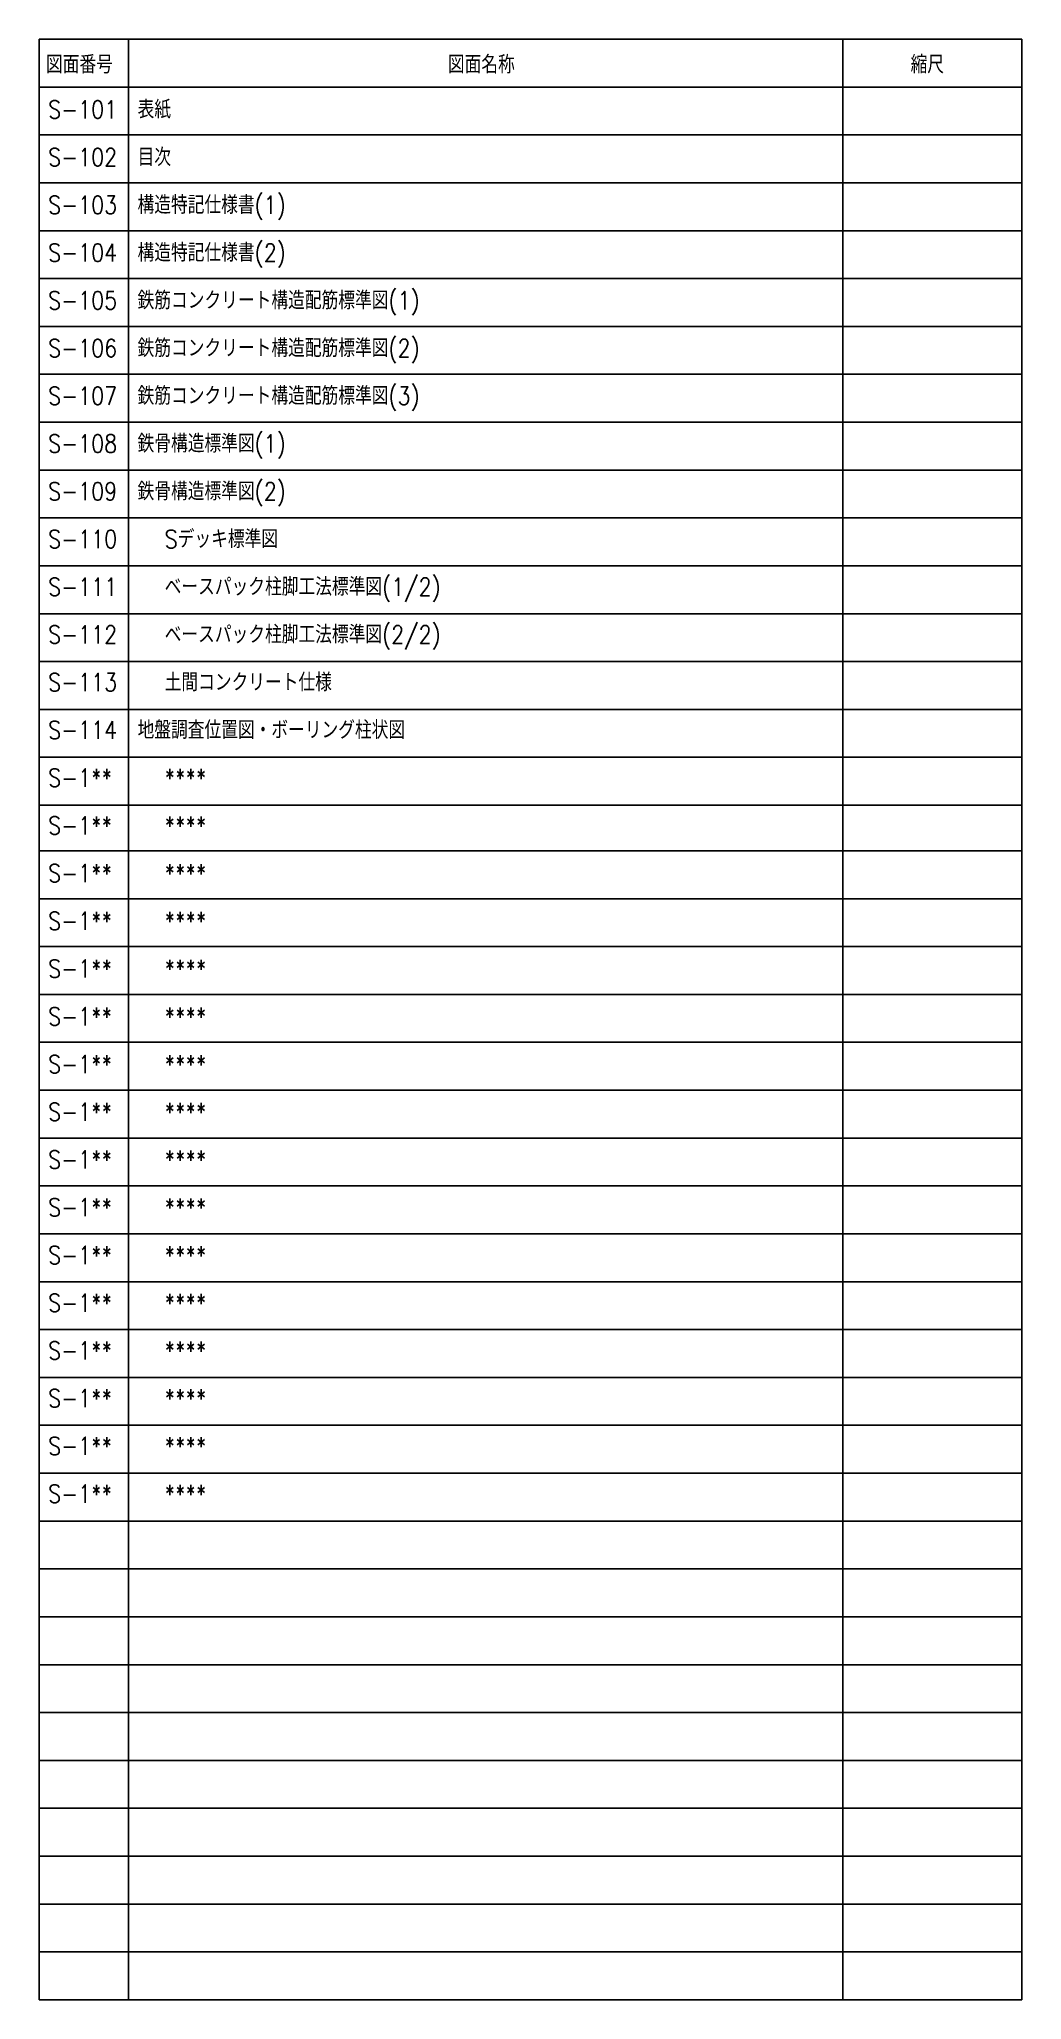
# Model space of a CAD drawing. Extents: x -180000 to 810000, y -1678500 to 210463.
# Drawn here: x -180000 to -125064, y -297550 to -188000 of the extents above; entities that cross this region are included whole.
import ezdxf

# ---------------------------------------------------------------- set-up
doc = ezdxf.new("R2010")
doc.units = 0
doc.header["$MEASUREMENT"] = 0
doc.layers.add('99_頁番号', color=6, linetype='CONTINUOUS')
doc.styles.add('DRACAD', font='txt', dxfattribs={"width": 0.85, "bigfont": 'extfont2'})

msp = doc.modelspace()

# ---------------------------------------------------------------- texts
at = {"layer": '99_頁番号', "char_height": 1000, "line_spacing_factor": 1.6, "style": 'DRACAD'}
for s, insert, width, attachment_point in [('図面番号', (-177750, -189416.7), 4500, 5), ('図面名称', (-155282.1, -189416.7), 39435.874, 5), ('縮尺', (-130346.2, -189416.7), 9435.874, 5), ('S-101\\PS-102\\PS-103\\PS-104\\PS-105\\PS-106\\PS-107\\PS-108\\PS-109\\PS-110\\PS-111\\PS-112\\PS-113\\PS-114\\PS-1**\\PS-1**\\PS-1**\\PS-1**\\PS-1**\\PS-1**\\PS-1**\\PS-1**\\PS-1**\\PS-1**\\PS-1**\\PS-1**\\PS-1**\\PS-1**\\PS-1**\\PS-1**', (-179500, -191425), 4500, 1), ('表紙\\P目次\\P構造特記仕様書(1)\\P構造特記仕様書(2)\\P鉄筋コンクリート構造配筋標準図(1)\\P鉄筋コンクリート構造配筋標準図(2)\\P鉄筋コンクリート構造配筋標準図(3)\\P鉄骨構造標準図(1)  \\P鉄骨構造標準図(2)  \\P  Sデッキ標準図  \\P  ベースパック柱脚工法標準図(1/2)  \\P  ベースパック柱脚工法標準図(2/2)  \\P  土間コンクリート仕様  \\P地盤調査位置図・ボーリング柱状図\\P  ****  \\P  ****  \\P  ****  \\P  ****  \\P  ****  \\P  ****  \\P  ****  \\P  ****  \\P  ****  \\P  ****  \\P  ****  \\P  ****  \\P  ****  \\P  ****  \\P  ****  \\P  ****  ', (-174500, -191425), 39500, 1)]:
    msp.add_mtext(s, dxfattribs=dict(at, insert=insert, width=width, attachment_point=attachment_point))

# ---------------------------------------------------------------- linework, layer by layer
at = {"layer": '99_頁番号'}
for p, q in [((-180000, -188000), (-125064.1, -188000)), ((-180000, -188000), (-180000, -297550)), ((-175000, -188000), (-175000, -297550)), ((-135064.1, -188000), (-135064.1, -297550)), ((-125064.1, -188000), (-125064.1, -297550)), ((-180000, -190675), (-125064.1, -190675)), ((-180000, -193350), (-125064.1, -193350)), ((-180000, -196025), (-125064.1, -196025)), ((-180000, -198700), (-125064.1, -198700)), ((-180000, -201375), (-125064.1, -201375)), ((-180000, -204050), (-125064.1, -204050)), ((-180000, -206725), (-125064.1, -206725)), ((-180000, -209400), (-125064.1, -209400)), ((-180000, -212075), (-125064.1, -212075)), ((-180000, -214750), (-125064.1, -214750)), ((-180000, -217425), (-125064.1, -217425)), ((-180000, -220100), (-125064.1, -220100)), ((-180000, -222775), (-125064.1, -222775)), ((-180000, -225450), (-125064.1, -225450)), ((-180000, -228125), (-125064.1, -228125)), ((-180000, -230800), (-125064.1, -230800)), ((-180000, -233350), (-125064.1, -233350)), ((-180000, -236025), (-125064.1, -236025)), ((-180000, -238700), (-125064.1, -238700)), ((-180000, -241375), (-125064.1, -241375)), ((-180000, -244050), (-125064.1, -244050)), ((-180000, -246725), (-125064.1, -246725)), ((-180000, -249400), (-125064.1, -249400)), ((-180000, -252075), (-125064.1, -252075)), ((-180000, -254750), (-125064.1, -254750)), ((-180000, -257425), (-125064.1, -257425)), ((-180000, -260100), (-125064.1, -260100)), ((-180000, -262775), (-125064.1, -262775)), ((-180000, -265450), (-125064.1, -265450)), ((-180000, -268125), (-125064.1, -268125)), ((-180000, -270800), (-125064.1, -270800)), ((-180000, -273475), (-125064.1, -273475)), ((-180000, -276150), (-125064.1, -276150)), ((-180000, -278825), (-125064.1, -278825)), ((-180000, -281500), (-125064.1, -281500)), ((-180000, -284175), (-125064.1, -284175)), ((-180000, -286850), (-125064.1, -286850)), ((-180000, -289525), (-125064.1, -289525)), ((-180000, -292200), (-125064.1, -292200)), ((-180000, -294875), (-125064.1, -294875)), ((-180000, -297550), (-125064.1, -297550))]:
    msp.add_line(p, q, dxfattribs=at)

msp.set_redraw_order([(e.dxf.handle, doc.entitydb.next_handle()) for e in msp.query("TEXT MTEXT ATTDEF DIMENSION ARC_DIMENSION")])  # texts and dimensions are drawn at this point

doc.saveas('drawing.dxf')
